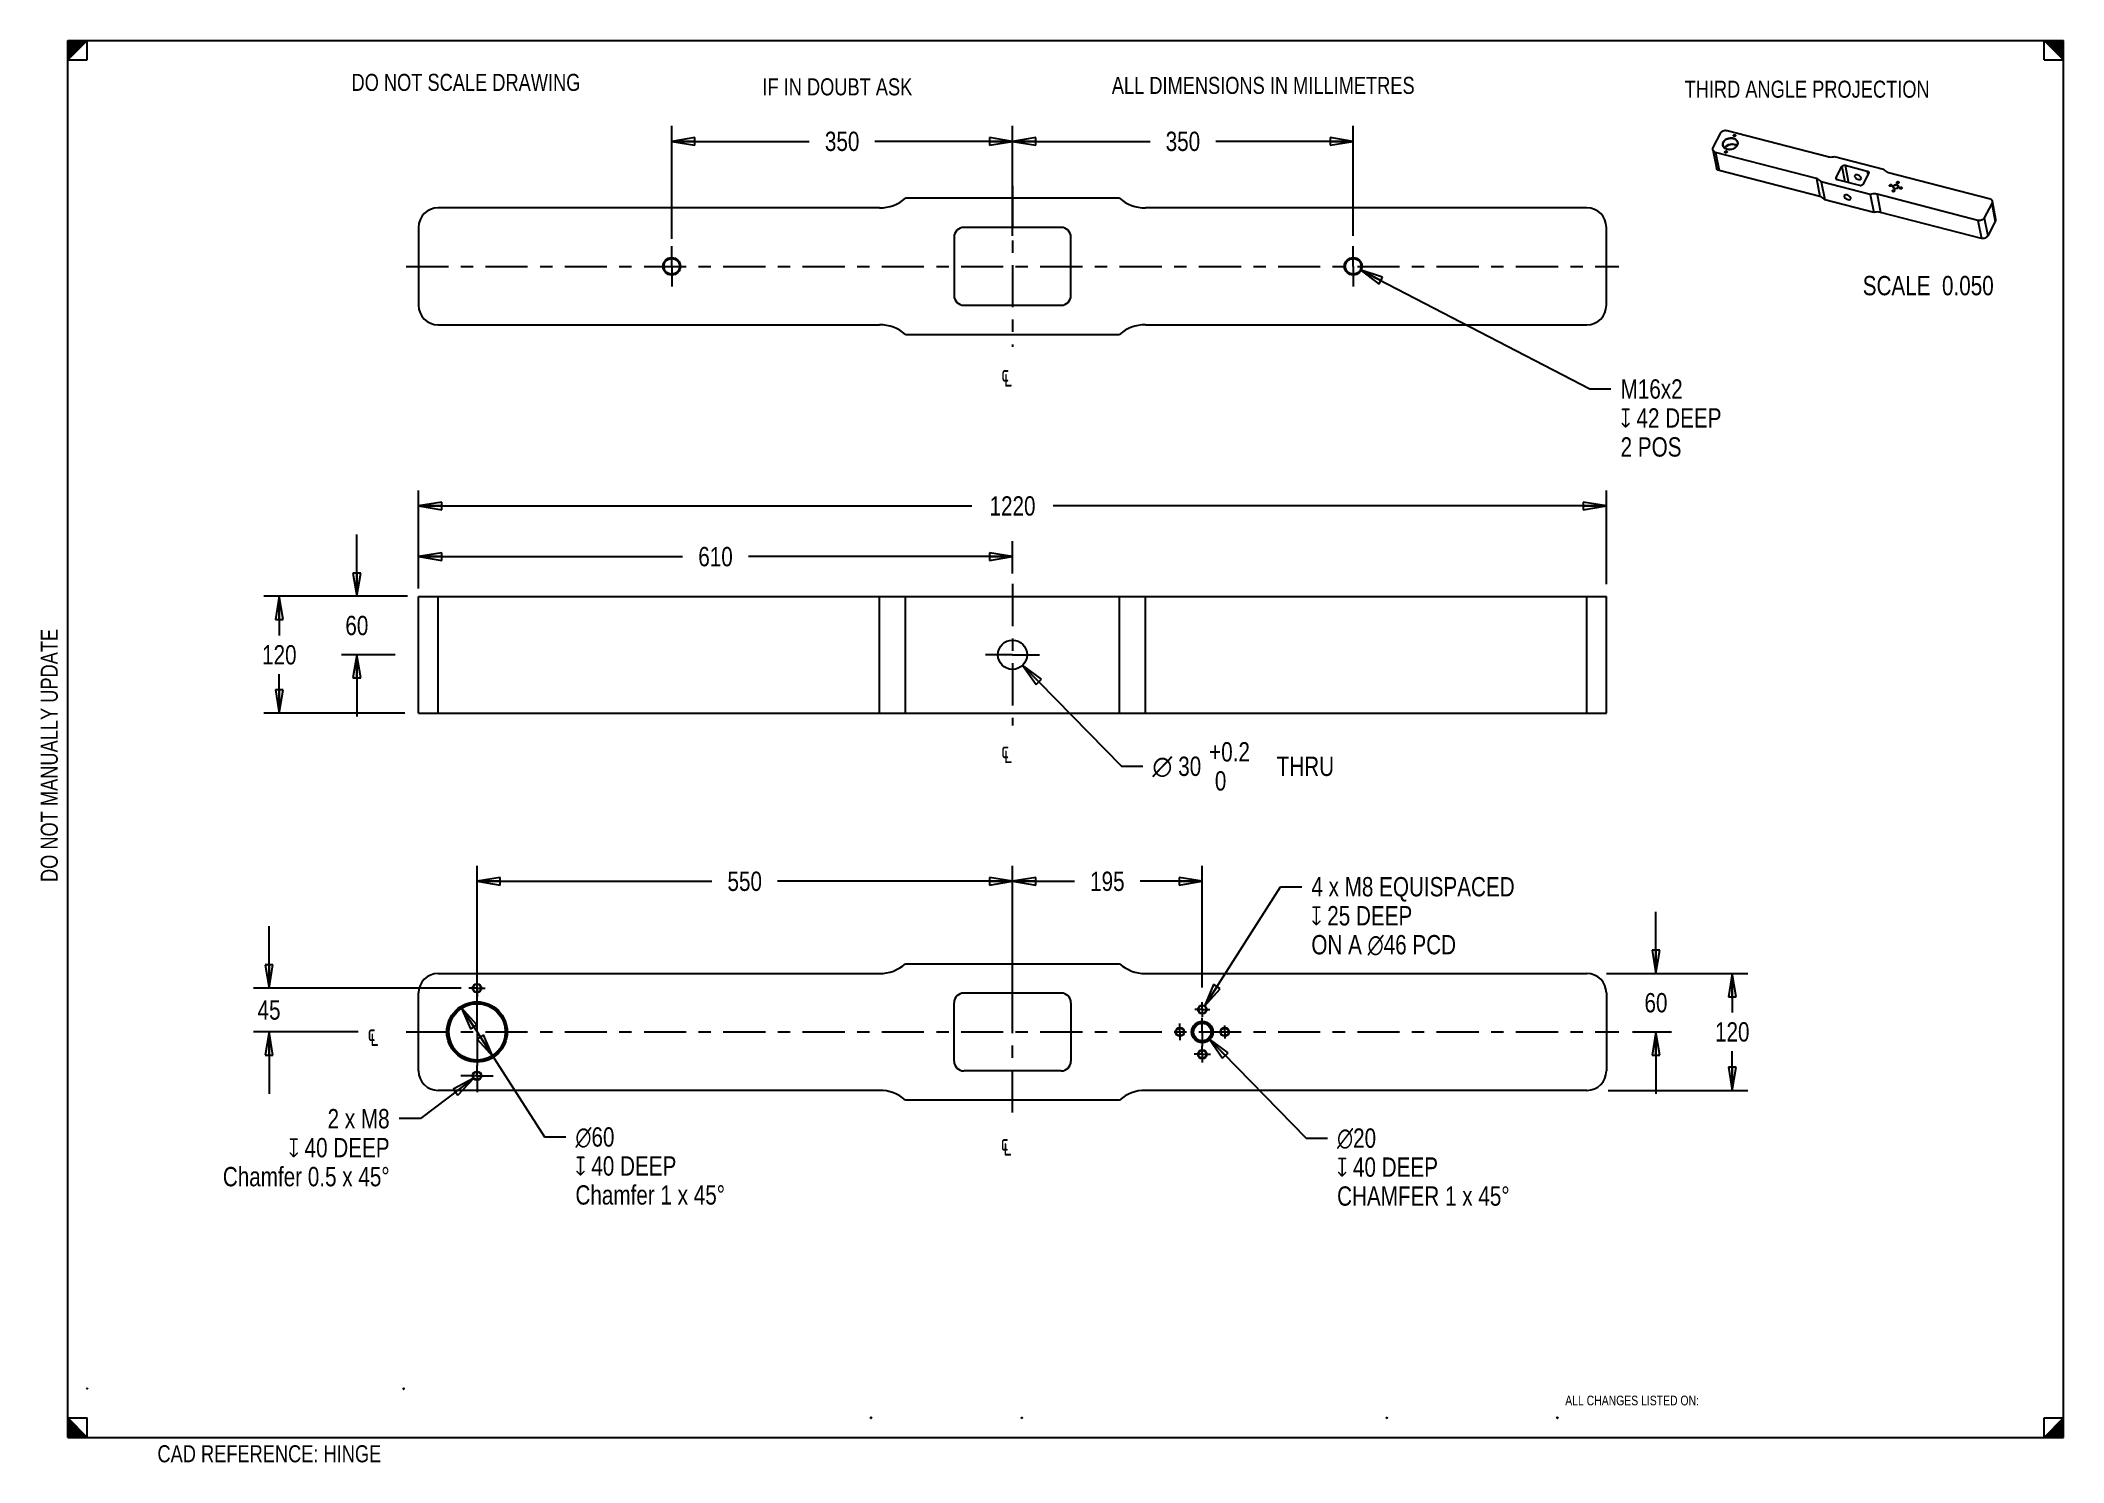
# Model space of a CAD drawing. Header units: inches. Extents: x 0.1 to 16.4, y 0.1 to 11.6.
import ezdxf

# ---------------------------------------------------------------- set-up
doc = ezdxf.new("R2010")
doc.units = ezdxf.units.IN
doc.header["$LTSCALE"] = 0.909449
doc.header["$MEASUREMENT"] = 0
doc.linetypes.add('CENTER', pattern=[0.6, 0.375, -0.075, 0.075, -0.075])
doc.layers.get('0').update_dxf_attribs({"linetype": 'CONTINUOUS'})
doc.layers.add('02___PRT_ALL_AXES', color=7, linetype='CONTINUOUS')
doc.styles.get("Standard").update_dxf_attribs({"font": 'txt', "width": 0.8})
doc.styles.add('TEXTSTYLE_1', font='gdt', dxfattribs={"width": 0.8})
doc.dimstyles.new('DIMSTYLE_1', dxfattribs={"dimtxt": 0.15625, "dimasz": 0.1875, "dimexe": 0.125, "dimexo": 0.0625, "dimgap": 0.078125, "dimtad": 0, "dimtih": 1, "dimtoh": 1, "dimlfac": 5, "dimzin": 4, "dimdsep": 46, "dimtxsty": 'STANDARD', "dimblk": 'CLOSED', "dimblk1": 'CLOSED', "dimblk2": 'CLOSED', "dimcen": 0.09, "dimadec": 0, "dimazin": 0, "dimtp": 0.01, "dimtm": 0.01, "dimtfac": 1, "dimtofl": 0, "dimtmove": 0, "dimatfit": 3, "dimldrblk": 'CLOSED', "dimfxl": 1, "dimtolj": 1, "dimtzin": 4, "dimarcsym": 0})
doc.dimstyles.new('DIMSTYLE_2', dxfattribs={"dimtxt": 0.15625, "dimasz": 0.1875, "dimexe": 0.125, "dimexo": 0.0625, "dimgap": 0.09, "dimtad": 0, "dimtih": 1, "dimtoh": 1, "dimlfac": 5, "dimzin": 4, "dimdsep": 46, "dimtxsty": 'STANDARD', "dimblk": 'CLOSED', "dimblk1": 'CLOSED', "dimblk2": 'CLOSED', "dimcen": 0.09, "dimadec": 0, "dimazin": 0, "dimtol": 1, "dimtp": 0.2, "dimtfac": 1, "dimtofl": 0, "dimtmove": 0, "dimatfit": 2, "dimldrblk": 'CLOSED', "dimfxl": 1, "dimtolj": 1, "dimtzin": 4, "dimarcsym": 0})
doc.dimstyles.new('DIMSTYLE_3', dxfattribs={"dimtxt": 0.15625, "dimasz": 0.1875, "dimexe": 0.125, "dimexo": 0.0625, "dimgap": 0.09, "dimtad": 0, "dimtih": 1, "dimtoh": 1, "dimlfac": 5, "dimzin": 4, "dimdsep": 46, "dimtxsty": 'STANDARD', "dimblk": 'CLOSED', "dimblk1": 'CLOSED', "dimblk2": 'CLOSED', "dimcen": 0.09, "dimadec": 0, "dimazin": 0, "dimtp": 0.01, "dimtm": 0.01, "dimtfac": 1, "dimtmove": 0, "dimatfit": 2, "dimldrblk": 'CLOSED', "dimfxl": 1, "dimtolj": 1, "dimtzin": 4, "dimarcsym": 0})
doc.dimstyles.new('DIMSTYLE_4', dxfattribs={"dimtxt": 0.15625, "dimasz": 0.1875, "dimexe": 0.125, "dimexo": 0.0625, "dimgap": 0.09, "dimtad": 0, "dimtih": 1, "dimtoh": 1, "dimlfac": 5, "dimzin": 4, "dimdsep": 46, "dimtxsty": 'STANDARD', "dimblk": 'CLOSED', "dimblk1": 'CLOSED', "dimblk2": 'CLOSED', "dimcen": 0.09, "dimadec": 0, "dimazin": 0, "dimtp": 0.01, "dimtm": 0.01, "dimtfac": 1, "dimtofl": 0, "dimtmove": 0, "dimatfit": 2, "dimldrblk": 'CLOSED', "dimfxl": 1, "dimtolj": 1, "dimtzin": 4, "dimarcsym": 0})

msp = doc.modelspace()

# ---------------------------------------------------------------- texts
at = {"color": 2, "linetype": 'CONTINUOUS', "line_spacing_factor": 0.9}
for s, insert, char_height, width, attachment_point in [('DO NOT SCALE DRAWING', (3.4964, 11.3047), 0.137795, 2.204724, 2), ('IF IN DOUBT ASK', (6.5004, 11.2686), 0.137795, 1.653543, 2), ('ALL DIMENSIONS IN MILLIMETRES', (9.9447, 11.2803), 0.137795, 3.19685, 2), ('THIRD ANGLE PROJECTION', (14.3434, 11.2496), 0.137795, 2.425197, 2), ('SCALE  0.050', (15.8526, 9.6701), 0.15625, 1.5, 3), ('ALL CHANGES LISTED ON:', (12.3873, 0.6137), 0.07874, 1.385827, 1), ('CAD REFERENCE: HINGE', (1.9065, 0.2123), 0.137795, 2.204724, 2)]:
    msp.add_mtext(s, dxfattribs=dict(at, insert=insert, char_height=char_height, width=width, attachment_point=attachment_point))
at = {"color": 2, "linetype": 'CONTINUOUS', "char_height": 0.15625, "width": 0.247396, "attachment_point": 1, "line_spacing_factor": 0.9, "style": 'TEXTSTYLE_1'}
for insert in [(7.8254, 8.9472), (7.825, 5.9017), (2.7006, 3.6134), (7.821, 2.7265)]:
    msp.add_mtext('{\\Fgdt;q}', dxfattribs=dict(at, insert=insert))
at = {"color": 2, "linetype": 'CONTINUOUS', "insert": (0.0573, 5.7918), "char_height": 0.137795, "width": 2.425197, "attachment_point": 2, "rotation": 90, "line_spacing_factor": 0.9}
msp.add_mtext('DO NOT MANUALLY UPDATE', dxfattribs=at)

# ---------------------------------------------------------------- blocks, each defined once
blk = doc.blocks.new('_CLOSED')
at = {"color": 0, "linetype": 'BYBLOCK'}
for p, q in [((0, 0), (-1, 0.167)), ((-1, 0.167), (-1, -0.167)), ((-1, -0.167), (0, 0)), ((-1, 0), (0, 0))]:
    blk.add_line(p, q, dxfattribs=at)
blk = doc.blocks.new('*D0')
at = {"color": 2, "linetype": 'CONTINUOUS'}
for p, q in [((3.025, 7.079), (1.862, 7.079)), ((1.987, 7.079), (1.987, 6.763)), ((1.987, 6.134), (1.987, 6.45)), ((3.002, 6.134), (1.862, 6.134))]:
    blk.add_line(p, q, dxfattribs=at)
at = {"color": 2, "linetype": 'CONTINUOUS', "xscale": 0.1875, "yscale": 0.1875, "zscale": 0.1875}
for p, rotation in [((1.987, 7.079), 90), ((1.987, 6.134), 270)]:
    blk.add_blockref('_CLOSED', p, dxfattribs=dict(at, rotation=rotation))
at = {"color": 2, "linetype": 'CONTINUOUS', "insert": (1.987, 6.684), "char_height": 0.1562, "width": 0.375, "attachment_point": 2, "line_spacing_factor": 0.9}
blk.add_mtext('120', dxfattribs=at)
blk = doc.blocks.new('*D1')
at = {"color": 2, "linetype": 'CONTINUOUS'}
for p, q in [((12.72, 4.028), (13.863, 4.028)), ((13.738, 4.028), (13.738, 3.712)), ((13.738, 3.083), (13.738, 3.399)), ((12.734, 3.083), (13.863, 3.083))]:
    blk.add_line(p, q, dxfattribs=at)
at = {"color": 2, "linetype": 'CONTINUOUS', "xscale": 0.1875, "yscale": 0.1875, "zscale": 0.1875}
for p, rotation in [((13.738, 4.028), 90), ((13.738, 3.083), 270)]:
    blk.add_blockref('_CLOSED', p, dxfattribs=dict(at, rotation=rotation))
at = {"color": 2, "linetype": 'CONTINUOUS', "insert": (13.738, 3.634), "char_height": 0.1562, "width": 0.375, "attachment_point": 2, "line_spacing_factor": 0.9}
blk.add_mtext('120', dxfattribs=at)
blk = doc.blocks.new('*D2')
at = {"color": 2, "linetype": 'CONTINUOUS'}
for p, q in [((3.114, 7.477), (3.114, 7.935)), ((12.72, 7.178), (12.72, 7.935)), ((3.114, 7.81), (7.589, 7.81)), ((12.72, 7.81), (8.245, 7.81))]:
    blk.add_line(p, q, dxfattribs=at)
at = {"color": 2, "linetype": 'CONTINUOUS', "xscale": 0.1875, "yscale": 0.1875, "zscale": 0.1875, "rotation": 180}
blk.add_blockref('_CLOSED', (3.114, 7.81), dxfattribs=at)
at = {"color": 2, "linetype": 'CONTINUOUS', "xscale": 0.1875, "yscale": 0.1875, "zscale": 0.1875}
blk.add_blockref('_CLOSED', (12.72, 7.81), dxfattribs=at)
at = {"color": 2, "linetype": 'CONTINUOUS', "insert": (7.917, 7.888), "char_height": 0.1562, "width": 0.5, "attachment_point": 2, "line_spacing_factor": 0.9}
blk.add_mtext('1220', dxfattribs=at)
blk = doc.blocks.new('*D3')
at = {"color": 2, "linetype": 'CONTINUOUS'}
for p, q in [((13.121, 4.028), (13.121, 4.528)), ((12.996, 4.028), (13.303, 4.028)), ((12.931, 3.555), (13.246, 3.555)), ((13.121, 3.555), (13.121, 3.055))]:
    blk.add_line(p, q, dxfattribs=at)
at = {"color": 2, "linetype": 'CONTINUOUS', "xscale": 0.1875, "yscale": 0.1875, "zscale": 0.1875}
for p, rotation in [((13.121, 4.028), 270), ((13.121, 3.555), 90)]:
    blk.add_blockref('_CLOSED', p, dxfattribs=dict(at, rotation=rotation))
at = {"color": 2, "linetype": 'CONTINUOUS', "insert": (13.121, 3.87), "char_height": 0.1562, "width": 0.25, "attachment_point": 2, "line_spacing_factor": 0.9}
blk.add_mtext('60', dxfattribs=at)
blk = doc.blocks.new('*D4')
at = {"color": 2, "linetype": 'CONTINUOUS'}
for p, q in [((3.114, 7.143), (3.114, 7.525)), ((3.114, 7.4), (5.249, 7.4)), ((7.917, 7.4), (5.781, 7.4)), ((7.917, 7.263), (7.917, 7.525))]:
    blk.add_line(p, q, dxfattribs=at)
at = {"color": 2, "linetype": 'CONTINUOUS', "xscale": 0.1875, "yscale": 0.1875, "zscale": 0.1875, "rotation": 180}
blk.add_blockref('_CLOSED', (3.114, 7.4), dxfattribs=at)
at = {"color": 2, "linetype": 'CONTINUOUS', "xscale": 0.1875, "yscale": 0.1875, "zscale": 0.1875}
blk.add_blockref('_CLOSED', (7.917, 7.4), dxfattribs=at)
at = {"color": 2, "linetype": 'CONTINUOUS', "insert": (5.515, 7.478), "char_height": 0.1562, "width": 0.375, "attachment_point": 2, "line_spacing_factor": 0.9}
blk.add_mtext('610', dxfattribs=at)
blk = doc.blocks.new('*D5')
at = {"color": 2, "linetype": 'CONTINUOUS'}
for p, q in [((7.999, 6.522), (8.798, 5.704)), ((8.798, 5.704), (8.97, 5.704))]:
    blk.add_line(p, q, dxfattribs=at)
at = {"color": 2, "linetype": 'CONTINUOUS', "xscale": 0.1875, "yscale": 0.1875, "zscale": 0.1875, "rotation": 134.3257008964}
blk.add_blockref('_CLOSED', (7.999, 6.522), dxfattribs=at)
at = {"color": 2, "linetype": 'CONTINUOUS', "width": 0.8}
for s, p in [('+0.2', (9.507, 5.743)), ('30', (9.257, 5.626)), (' THRU', (10.007, 5.626)), (' 0', (9.507, 5.508))]:
    blk.add_text(s, height=0.1562, dxfattribs=at).set_placement(p)
at = {"color": 2, "linetype": 'CONTINUOUS', "style": 'TEXTSTYLE_1'}
blk.add_text('n', height=0.156, dxfattribs=at).set_placement((9.048, 5.626))
blk = doc.blocks.new('*D6')
at = {"color": 2, "linetype": 'CONTINUOUS'}
for p, q in [((2.614, 7.079), (2.614, 7.579)), ((2.86, 7.079), (2.489, 7.079)), ((2.924, 6.606), (2.489, 6.606)), ((2.614, 6.606), (2.614, 6.106))]:
    blk.add_line(p, q, dxfattribs=at)
at = {"color": 2, "linetype": 'CONTINUOUS', "xscale": 0.1875, "yscale": 0.1875, "zscale": 0.1875}
for p, rotation in [((2.614, 7.079), 270), ((2.614, 6.606), 90)]:
    blk.add_blockref('_CLOSED', p, dxfattribs=dict(at, rotation=rotation))
at = {"color": 2, "linetype": 'CONTINUOUS', "insert": (2.614, 6.921), "char_height": 0.1562, "width": 0.25, "attachment_point": 2, "line_spacing_factor": 0.9}
blk.add_mtext('60', dxfattribs=at)
blk = doc.blocks.new('*D7')
at = {"color": 2, "linetype": 'CONTINUOUS'}
for p, q in [((3.586, 3.618), (3.586, 4.899)), ((3.586, 4.774), (5.486, 4.774)), ((7.917, 4.774), (6.017, 4.774)), ((7.917, 3.618), (7.917, 4.899))]:
    blk.add_line(p, q, dxfattribs=at)
at = {"color": 2, "linetype": 'CONTINUOUS', "xscale": 0.1875, "yscale": 0.1875, "zscale": 0.1875, "rotation": 180}
blk.add_blockref('_CLOSED', (3.586, 4.774), dxfattribs=at)
at = {"color": 2, "linetype": 'CONTINUOUS', "xscale": 0.1875, "yscale": 0.1875, "zscale": 0.1875}
blk.add_blockref('_CLOSED', (7.917, 4.774), dxfattribs=at)
at = {"color": 2, "linetype": 'CONTINUOUS', "insert": (5.751, 4.852), "char_height": 0.1562, "width": 0.375, "attachment_point": 2, "line_spacing_factor": 0.9}
blk.add_mtext('550', dxfattribs=at)
blk = doc.blocks.new('*D8')
at = {"color": 2, "linetype": 'CONTINUOUS'}
for p, q in [((3.458, 3.754), (3.586, 3.555)), ((3.714, 3.357), (3.586, 3.555)), ((3.586, 3.555), (4.132, 2.706)), ((4.132, 2.706), (4.304, 2.706))]:
    blk.add_line(p, q, dxfattribs=at)
at = {"color": 2, "linetype": 'CONTINUOUS', "xscale": 0.1875, "yscale": 0.1875, "zscale": 0.1875}
for p, rotation in [((3.458, 3.754), 122.7430976659), ((3.714, 3.357), 302.7430976659)]:
    blk.add_blockref('_CLOSED', p, dxfattribs=dict(at, rotation=rotation))
at = {"color": 2, "linetype": 'CONTINUOUS', "insert": (4.382, 2.784), "char_height": 0.15625, "width": 1.85417, "attachment_point": 1, "line_spacing_factor": 0.9, "style": 'TEXTSTYLE_1'}
blk.add_mtext('{\\Fgdt;n}\\Ftxt;60\\P\\Fgdt;{\\Fgdt;x}\\Ftxt; 40 DEEP\\PChamfer 1 x 45\\Fgdt;{\\Fgdt;~}', dxfattribs=at)
blk = doc.blocks.new('*D9')
at = {"color": 2, "linetype": 'CONTINUOUS'}
for p, q in [((1.904, 3.91), (1.904, 4.41)), ((3.459, 3.91), (1.779, 3.91)), ((2.624, 3.555), (1.779, 3.555)), ((1.904, 3.555), (1.904, 3.055))]:
    blk.add_line(p, q, dxfattribs=at)
at = {"color": 2, "linetype": 'CONTINUOUS', "xscale": 0.1875, "yscale": 0.1875, "zscale": 0.1875}
for p, rotation in [((1.904, 3.91), 270), ((1.904, 3.555), 90)]:
    blk.add_blockref('_CLOSED', p, dxfattribs=dict(at, rotation=rotation))
at = {"color": 2, "linetype": 'CONTINUOUS', "insert": (1.904, 3.811), "char_height": 0.1562, "width": 0.25, "attachment_point": 2, "line_spacing_factor": 0.9}
blk.add_mtext('45', dxfattribs=at)
blk = doc.blocks.new('*D10')
at = {"color": 2, "linetype": 'CONTINUOUS'}
for p, q in [((9.507, 3.499), (10.292, 2.697)), ((10.292, 2.697), (10.464, 2.697))]:
    blk.add_line(p, q, dxfattribs=at)
at = {"color": 2, "linetype": 'CONTINUOUS', "xscale": 0.1875, "yscale": 0.1875, "zscale": 0.1875, "rotation": 134.3807014374}
blk.add_blockref('_CLOSED', (9.507, 3.499), dxfattribs=at)
at = {"color": 2, "linetype": 'CONTINUOUS', "insert": (10.542, 2.775), "char_height": 0.15625, "width": 1.85417, "attachment_point": 1, "line_spacing_factor": 0.9, "style": 'TEXTSTYLE_1'}
blk.add_mtext('{\\Fgdt;n}\\Ftxt;20\\P\\Fgdt;{\\Fgdt;x}\\Ftxt; 40 DEEP\\PCHAMFER 1 x 45\\Fgdt;{\\Fgdt;~}', dxfattribs=at)
blk = doc.blocks.new('*D11')
at = {"color": 2, "linetype": 'CONTINUOUS'}
for p, q in [((7.917, 3.618), (7.917, 4.899)), ((7.917, 4.774), (8.419, 4.774)), ((9.452, 4.774), (8.95, 4.774)), ((9.452, 3.915), (9.452, 4.899))]:
    blk.add_line(p, q, dxfattribs=at)
at = {"color": 2, "linetype": 'CONTINUOUS', "xscale": 0.1875, "yscale": 0.1875, "zscale": 0.1875, "rotation": 180}
blk.add_blockref('_CLOSED', (7.917, 4.774), dxfattribs=at)
at = {"color": 2, "linetype": 'CONTINUOUS', "xscale": 0.1875, "yscale": 0.1875, "zscale": 0.1875}
blk.add_blockref('_CLOSED', (9.452, 4.774), dxfattribs=at)
at = {"color": 2, "linetype": 'CONTINUOUS', "insert": (8.684, 4.852), "char_height": 0.1562, "width": 0.375, "attachment_point": 2, "line_spacing_factor": 0.9}
blk.add_mtext('195', dxfattribs=at)
blk = doc.blocks.new('*D12')
at = {"color": 2, "linetype": 'CONTINUOUS'}
for p, q in [((9.469, 3.763), (10.084, 4.73)), ((10.084, 4.73), (10.256, 4.73))]:
    blk.add_line(p, q, dxfattribs=at)
at = {"color": 2, "linetype": 'CONTINUOUS', "xscale": 0.1875, "yscale": 0.1875, "zscale": 0.1875, "rotation": 237.5173865364}
blk.add_blockref('_CLOSED', (9.469, 3.763), dxfattribs=at)
at = {"color": 2, "linetype": 'CONTINUOUS', "insert": (10.334, 4.808), "char_height": 0.15625, "width": 2.125, "attachment_point": 1, "line_spacing_factor": 0.9}
blk.add_mtext('4 x M8 EQUISPACED\\P\\Fgdt;{\\Fgdt;x}\\Ftxt; 25 DEEP\\PON A \\Fgdt;{\\Fgdt;n}\\Ftxt;46 PCD', dxfattribs=at)
blk = doc.blocks.new('*D13')
at = {"color": 2, "linetype": 'CONTINUOUS'}
for p, q in [((10.729, 9.719), (12.585, 8.756)), ((12.585, 8.756), (12.757, 8.756))]:
    blk.add_line(p, q, dxfattribs=at)
at = {"color": 2, "linetype": 'CONTINUOUS', "xscale": 0.1875, "yscale": 0.1875, "zscale": 0.1875, "rotation": 152.580133583}
blk.add_blockref('_CLOSED', (10.729, 9.719), dxfattribs=at)
at = {"color": 2, "linetype": 'CONTINUOUS', "insert": (12.835, 8.834), "char_height": 0.15625, "width": 1.22135, "attachment_point": 1, "line_spacing_factor": 0.9}
blk.add_mtext('M16x2\\P\\Fgdt;{\\Fgdt;x}\\Ftxt; 42 DEEP\\P2 POS', dxfattribs=at)
blk = doc.blocks.new('*D14')
at = {"color": 2, "linetype": 'CONTINUOUS'}
for p, q in [((7.917, 9.994), (7.917, 10.883)), ((10.673, 9.994), (10.673, 10.883)), ((7.917, 10.758), (9.029, 10.758)), ((10.673, 10.758), (9.56, 10.758))]:
    blk.add_line(p, q, dxfattribs=at)
at = {"color": 2, "linetype": 'CONTINUOUS', "xscale": 0.1875, "yscale": 0.1875, "zscale": 0.1875, "rotation": 180}
blk.add_blockref('_CLOSED', (7.917, 10.758), dxfattribs=at)
at = {"color": 2, "linetype": 'CONTINUOUS', "xscale": 0.1875, "yscale": 0.1875, "zscale": 0.1875}
blk.add_blockref('_CLOSED', (10.673, 10.758), dxfattribs=at)
at = {"color": 2, "linetype": 'CONTINUOUS', "insert": (9.295, 10.837), "char_height": 0.1562, "width": 0.375, "attachment_point": 2, "line_spacing_factor": 0.9}
blk.add_mtext('350', dxfattribs=at)
blk = doc.blocks.new('*D15')
at = {"color": 2, "linetype": 'CONTINUOUS'}
for p, q in [((5.161, 9.971), (5.161, 10.883)), ((7.917, 9.994), (7.917, 10.883)), ((5.161, 10.758), (6.273, 10.758)), ((7.917, 10.758), (6.804, 10.758))]:
    blk.add_line(p, q, dxfattribs=at)
at = {"color": 2, "linetype": 'CONTINUOUS', "xscale": 0.1875, "yscale": 0.1875, "zscale": 0.1875, "rotation": 180}
blk.add_blockref('_CLOSED', (5.161, 10.758), dxfattribs=at)
at = {"color": 2, "linetype": 'CONTINUOUS', "xscale": 0.1875, "yscale": 0.1875, "zscale": 0.1875}
blk.add_blockref('_CLOSED', (7.917, 10.758), dxfattribs=at)
at = {"color": 2, "linetype": 'CONTINUOUS', "insert": (6.539, 10.837), "char_height": 0.1562, "width": 0.375, "attachment_point": 2, "line_spacing_factor": 0.9}
blk.add_mtext('350', dxfattribs=at)
blk = doc.blocks.new('*D16')
at = {"color": 2, "linetype": 'CONTINUOUS'}
for p, q in [((3.561, 3.182), (3.129, 2.854)), ((3.129, 2.854), (2.957, 2.854))]:
    blk.add_line(p, q, dxfattribs=at)
at = {"color": 2, "linetype": 'CONTINUOUS', "xscale": 0.1875, "yscale": 0.1875, "zscale": 0.1875, "rotation": 37.1835352876}
blk.add_blockref('_CLOSED', (3.561, 3.182), dxfattribs=at)
at = {"color": 2, "linetype": 'CONTINUOUS', "insert": (2.879, 2.932), "char_height": 0.15625, "width": 2.22917, "attachment_point": 3, "line_spacing_factor": 0.9}
blk.add_mtext('2 x M8\\P\\Fgdt;{\\Fgdt;x}\\Ftxt; 40 DEEP\\PChamfer 0.5 x 45\\Fgdt;{\\Fgdt;~}\\Ftxt; ', dxfattribs=at)

# ---------------------------------------------------------------- dimensions: what is measured, and where the dimension line sits
at = {"color": 2, "linetype": 'CONTINUOUS'}
for base, p1, p2, angle, picture, middle in [((5.1608, 10.7584), (7.9167, 9.9316), (5.1608, 9.9086), 180, '*D15', (6.5387, 10.7584)), ((2.6135, 6.6063), (2.923, 7.0787), (2.9864, 6.6063), 270, '*D6', (2.6135, 6.8425)), ((3.1135, 7.3998), (7.9167, 7.2009), (3.1135, 7.0804), 180, '*D4', (5.5151, 7.3998)), ((1.9873, 7.0787), (3.0641, 6.1339), (3.0874, 7.0787), 90, '*D0', (2.003, 6.6063)), ((3.586, 4.7738), (7.9167, 3.5554), (3.586, 3.5554), 180, '*D7', (5.7513, 4.7738)), ((13.1206, 4.0279), (12.8683, 3.5554), (13.3654, 4.0279), 90, '*D3', (13.1206, 3.7916)), ((1.9036, 3.9098), (2.6865, 3.5554), (3.5217, 3.9098), 90, '*D9', (1.9075, 3.7326)), ((13.7378, 3.083), (12.6576, 4.0279), (12.6711, 3.083), 270, '*D1', (13.7534, 3.5554))]:
    dim = msp.add_linear_dim(base=base, p1=p1, p2=p2, angle=angle, dimstyle='DIMSTYLE_1', dxfattribs=at)
    dim.commit()
    dim.dimension.update_dxf_attribs({"geometry": picture, "text_midpoint": middle, "dimtype": 160})
for base, p1, p2, picture, middle in [((10.6726, 10.7584), (7.9167, 9.9316), (10.6726, 9.9316), '*D14', (9.2946, 10.7584)), ((12.7198, 7.8098), (3.1135, 7.4148), (12.7198, 7.1151), '*D2', (7.9323, 7.8098)), ((9.4521, 4.7738), (7.9167, 3.5554), (9.4521, 3.8528), '*D11', (8.7039, 4.7738))]:
    dim = msp.add_linear_dim(base=base, p1=p1, p2=p2, dimstyle='DIMSTYLE_1', dxfattribs=at)
    dim.commit()
    dim.dimension.update_dxf_attribs({"geometry": picture, "text_midpoint": middle, "dimtype": 160})
for p1, p2, text, dimstyle, picture, middle in [((10.7285, 9.7188), (10.6167, 9.7769), 'M<>x2\\P{\\Fgdt;x} 42 DEEP\\P2 POS', 'DIMSTYLE_4', '*D13', (13.4459, 8.5212)), ((7.9992, 6.5218), (7.8342, 6.6908), '%%c<> THRU', 'DIMSTYLE_2', '*D5', (9.8399, 5.7038)), ((9.469, 3.7631), (9.4352, 3.71), '4 x M<> EQUISPACED\\P{\\Fgdt;x} 25 DEEP\\PON A n46 PCD', 'DIMSTYLE_4', '*D12', (11.3969, 4.4953)), ((3.7137, 3.3567), (3.4582, 3.7541), '%%c<>\\P{\\Fgdt;x} 40 DEEP\\PChamfer 1 x 45%%d', 'DIMSTYLE_3', '*D8', (5.3092, 2.4717)), ((9.5072, 3.4991), (9.397, 3.6117), '%%c<>\\P{\\Fgdt;x} 40 DEEP\\PCHAMFER 1 x 45%%d', 'DIMSTYLE_4', '*D10', (11.4691, 2.4628)), ((3.5609, 3.1821), (3.6111, 3.2201), '2 x M<>\\P{\\Fgdt;x} 40 DEEP\\PChamfer 0.5 x 45%%d ', 'DIMSTYLE_4', '*D16', (1.764, 2.6197))]:
    dim = msp.add_diameter_dim_2p(p1=p1, p2=p2, text=text, dimstyle=dimstyle, override={"dimpost": '<>'}, dxfattribs=at)
    dim.commit()
    dim.dimension.update_dxf_attribs({"geometry": picture, "text_midpoint": middle, "dimtype": 163})

# ---------------------------------------------------------------- hatches: boundary and pattern name
at = {"linetype": 'CONTINUOUS'}
h = msp.add_hatch(color=2, dxfattribs=at)
edge = h.paths.add_edge_path()
edge.add_line((0.2756, 11.5748), (0.4331, 11.5748))
edge.add_line((0.2756, 11.4173), (0.2756, 11.5748))
edge.add_line((0.2756, 11.4173), (0.4331, 11.5748))
h = msp.add_hatch(color=2, dxfattribs=at)
edge = h.paths.add_edge_path()
edge.add_line((16.4173, 11.4173), (16.4173, 11.5748))
edge.add_line((16.2598, 11.5748), (16.4173, 11.4173))
edge.add_line((16.2598, 11.5748), (16.4173, 11.5748))
h = msp.add_hatch(color=2, dxfattribs=at)
edge = h.paths.add_edge_path()
edge.add_line((0.2756, 0.2756), (0.2756, 0.4331))
edge.add_line((0.2756, 0.2756), (0.4331, 0.2756))
edge.add_line((0.4331, 0.2756), (0.2756, 0.4331))
msp.add_hatch(color=2, dxfattribs=at).paths.add_polyline_path([(16.4173, 0.2756), (16.4173, 0.4331), (16.2598, 0.2756)])

# ---------------------------------------------------------------- linework, layer by layer
at = {"color": 7, "linetype": 'CONTINUOUS'}
for p, q in [((0.2756, 11.4173), (0.4331, 11.5748)), ((0.2756, 11.4173), (0.2756, 11.5748)), ((0.2756, 11.5748), (0.4331, 11.5748)), ((0.4331, 11.4173), (0.4331, 11.5748)), ((0.4331, 11.5748), (16.2598, 11.5748)), ((16.2598, 11.5748), (16.4173, 11.5748)), ((16.2598, 11.5748), (16.4173, 11.4173)), ((16.2598, 11.4173), (16.2598, 11.5748)), ((16.4173, 11.4173), (16.4173, 11.5748)), ((0.2756, 0.4331), (0.2756, 11.4173)), ((0.2756, 11.4173), (0.4331, 11.4173)), ((16.2598, 11.4173), (16.4173, 11.4173)), ((16.4173, 0.4331), (16.4173, 11.4173)), ((13.583, 10.7083), (13.6444, 10.8264)), ((13.6956, 10.8465), (14.5105, 10.635)), ((13.5803, 10.6914), (13.6093, 10.5453)), ((13.6036, 10.6695), (13.6325, 10.5235)), ((14.4185, 10.458), (13.6036, 10.6695)), ((14.5657, 10.6374), (14.961, 10.5348)), ((14.4474, 10.3119), (13.6325, 10.5235)), ((14.5788, 10.4666), (14.6249, 10.5551)), ((14.6249, 10.5551), (14.6494, 10.4315)), ((14.6505, 10.5652), (14.6785, 10.424)), ((14.6505, 10.5652), (14.8302, 10.5185)), ((14.8405, 10.4991), (14.7945, 10.4106)), ((14.8302, 10.5185), (14.8358, 10.4901)), ((15.0009, 10.5077), (15.8158, 10.2962)), ((14.4185, 10.458), (14.4474, 10.3119)), ((14.4583, 10.4309), (14.4873, 10.2848)), ((14.8536, 10.3283), (14.4583, 10.4309)), ((14.5788, 10.4666), (14.5819, 10.4511)), ((14.7688, 10.4005), (14.5891, 10.4472)), ((14.8536, 10.3283), (14.8826, 10.1822)), ((15.7237, 10.1192), (14.9088, 10.3307)), ((14.9088, 10.3307), (14.9378, 10.1846)), ((6.8422, 10.2203), (3.271, 10.2203)), ((8.7828, 10.299), (7.0505, 10.299)), ((12.5624, 10.2203), (8.9912, 10.2203)), ((14.8826, 10.1822), (14.4873, 10.2848)), ((15.7527, 9.9731), (14.9378, 10.1846)), ((15.8364, 10.2573), (15.775, 10.1393)), ((15.8364, 10.2573), (15.8653, 10.1113)), ((15.839, 10.2743), (15.868, 10.1283)), ((3.1135, 10.0628), (3.1135, 9.4329)), ((7.4442, 9.9841), (7.4442, 9.5116)), ((8.3104, 10.0628), (7.523, 10.0628)), ((8.3891, 9.5116), (8.3891, 9.9841)), ((12.7198, 9.4329), (12.7198, 10.0628)), ((15.7237, 10.1192), (15.7527, 9.9731)), ((15.775, 10.1393), (15.8039, 9.9933)), ((15.8653, 10.1113), (15.8039, 9.9933)), ((7.523, 9.4329), (8.3104, 9.4329)), ((3.271, 9.2754), (6.8422, 9.2754)), ((7.0505, 9.1967), (8.7828, 9.1967)), ((8.9912, 9.2754), (12.5624, 9.2754)), ((3.1135, 6.1339), (3.1135, 7.0787)), ((3.1135, 7.0787), (12.7198, 7.0787)), ((3.271, 6.1339), (3.271, 7.0787)), ((6.8422, 6.1339), (6.8422, 7.0787)), ((7.0505, 6.1339), (7.0505, 7.0787)), ((8.7828, 6.1339), (8.7828, 7.0787)), ((8.9912, 6.1339), (8.9912, 7.0787)), ((12.5624, 6.1339), (12.5624, 7.0787)), ((12.7198, 6.1339), (12.7198, 7.0787)), ((3.1135, 6.1339), (12.7198, 6.1339)), ((7.0505, 4.1066), (8.7828, 4.1066)), ((3.271, 4.0279), (6.8422, 4.0279)), ((8.9912, 4.0279), (12.5624, 4.0279)), ((3.1135, 3.2405), (3.1135, 3.8704)), ((7.4442, 3.3192), (7.4442, 3.7916)), ((7.523, 3.8704), (8.3104, 3.8704)), ((8.3891, 3.7916), (8.3891, 3.3192)), ((12.7198, 3.8704), (12.7198, 3.2405)), ((8.3104, 3.2405), (7.523, 3.2405)), ((6.8422, 3.083), (3.271, 3.083)), ((8.7828, 3.0042), (7.0505, 3.0042)), ((12.5624, 3.083), (8.9912, 3.083)), ((0.4392, 0.6631), (0.4269, 0.6754)), ((0.4392, 0.6754), (0.4269, 0.6631)), ((2.9983, 0.6631), (2.986, 0.6754)), ((2.9983, 0.6754), (2.986, 0.6631)), ((0.4331, 0.2756), (0.2756, 0.4331)), ((0.2756, 0.2756), (0.2756, 0.4331)), ((0.2756, 0.4331), (0.4331, 0.4331)), ((0.4331, 0.2756), (0.4331, 0.4331)), ((6.7778, 0.4269), (6.7655, 0.4392)), ((6.7778, 0.4392), (6.7655, 0.4269)), ((7.9983, 0.4269), (7.986, 0.4392)), ((7.9983, 0.4392), (7.986, 0.4269)), ((10.951, 0.4269), (10.9387, 0.4392)), ((10.951, 0.4392), (10.9387, 0.4269)), ((12.329, 0.4269), (12.3167, 0.4392)), ((12.329, 0.4392), (12.3167, 0.4269)), ((16.4173, 0.4331), (16.2598, 0.2756)), ((16.2598, 0.4331), (16.4173, 0.4331)), ((16.2598, 0.2756), (16.2598, 0.4331)), ((16.4173, 0.2756), (16.4173, 0.4331)), ((0.2756, 0.2756), (0.4331, 0.2756)), ((0.4331, 0.2756), (16.2598, 0.2756)), ((16.2598, 0.2756), (16.4173, 0.2756))]:
    msp.add_line(p, q, dxfattribs=at)
for centre, radius in [((5.1608, 9.7478), 0.0709), ((10.6726, 9.7478), 0.0709), ((5.1608, 9.7478), 0.063), ((10.6726, 9.7478), 0.063), ((3.586, 3.9098), 0.0354), ((3.586, 3.9098), 0.0315), ((3.586, 3.5554), 0.2441), ((3.586, 3.5554), 0.2362), ((3.586, 3.5554), 0.2283), ((9.4521, 3.7365), 0.0354), ((9.4521, 3.7365), 0.0315), ((9.4521, 3.5554), 0.0866), ((9.4521, 3.5554), 0.0787), ((9.4521, 3.5554), 0.0709), ((9.271, 3.5554), 0.0354), ((9.271, 3.5554), 0.0315), ((9.6332, 3.5554), 0.0354), ((9.6332, 3.5554), 0.0315), ((9.4521, 3.3743), 0.0354), ((9.4521, 3.3743), 0.0315), ((3.586, 3.2011), 0.0354), ((3.586, 3.2011), 0.0315)]:
    msp.add_circle(centre, radius, dxfattribs=at)
for centre, radius, start, end in [((13.7581, 10.806), 0.00585, 332.50635, 338.15665), ((13.7171, 10.6851), 0.0452, 152.52393, 153.23094), ((13.7178, 10.684), 0.0437, 152.52409, 153.03002), ((13.6891, 10.6732), 0.00585, 332.50635, 338.15665), ((13.7357, 10.7449), 0.045, 332.52254, 334.10663), ((13.735, 10.7468), 0.0475, 330.75808, 332.52018), ((13.7454, 10.7441), 0.0367, 8.6562, 9.66201), ((15.0208, 10.4029), 0.00585, 332.50635, 338.15665), ((15.0445, 10.3582), 0.00585, 332.50635, 338.15665), ((15.0645, 10.3947), 0.0172, 327.54658, 332.4907), ((15.0677, 10.3922), 0.0121, 356.01601, 11.14844), ((15.0798, 10.4261), 0.00585, 332.50635, 338.15665), ((15.1035, 10.3814), 0.00585, 332.50635, 338.15665), ((3.271, 10.0628), 0.1575, 90, 180), ((6.8422, 10.5352), 0.315, 270, 311.40962), ((8.9912, 10.5352), 0.315, 228.59038, 270), ((12.5624, 10.0628), 0.1575, 0, 90), ((7.523, 9.9841), 0.0787, 90, 180), ((8.3104, 9.9841), 0.0787, 0, 90), ((7.523, 9.5116), 0.0787, 180, 270), ((8.3104, 9.5116), 0.0787, 270, 360), ((3.271, 9.4329), 0.1575, 180, 270), ((12.5624, 9.4329), 0.1575, 270, 360), ((6.8422, 8.9604), 0.315, 48.59038, 90), ((8.9912, 8.9604), 0.315, 90, 131.40962), ((6.8422, 4.3428), 0.315, 270, 311.40962), ((8.9912, 4.3428), 0.315, 228.59038, 270), ((3.271, 3.8704), 0.1575, 90, 180), ((12.5624, 3.8704), 0.1575, 0, 90), ((7.523, 3.7916), 0.0787, 90, 180), ((8.3104, 3.7916), 0.0787, 0, 90), ((7.523, 3.3192), 0.0787, 180, 270), ((8.3104, 3.3192), 0.0787, 270, 360), ((3.271, 3.2405), 0.1575, 180, 270), ((12.5624, 3.2405), 0.1575, 270, 360), ((6.8422, 2.768), 0.315, 48.59038, 90), ((8.9912, 2.768), 0.315, 90, 131.40962)]:
    msp.add_arc(centre, radius, start, end, dxfattribs=at)
for points, knots in [([(13.6444, 10.8264), (13.6487, 10.8347), (13.6654, 10.8476), (13.686, 10.8491), (13.6956, 10.8465)], [0, 0, 0, 0, 0.4832357, 1, 1, 1, 1]), ([(13.7525, 10.7991), (13.7507, 10.7996), (13.747, 10.8018), (13.7471, 10.8063), (13.7479, 10.8079)], [0, 0, 0, 0, 0.5230441, 1, 1, 1, 1]), ([(13.7479, 10.8079), (13.7494, 10.8107), (13.7557, 10.8142), (13.7628, 10.8116), (13.7641, 10.809)], [0, 0, 0, 0, 0.5168981, 1, 1, 1, 1]), ([(13.759, 10.7997), (13.7569, 10.7988), (13.7524, 10.7984), (13.7488, 10.8018), (13.7484, 10.8036)], [0, 0, 0, 0, 0.546074, 1, 1, 1, 1]), ([(13.7489, 10.807), (13.7503, 10.8097), (13.7566, 10.8132), (13.7633, 10.8094), (13.7638, 10.8067)], [0, 0, 0, 0, 0.5298667, 1, 1, 1, 1]), ([(13.6036, 10.6695), (13.5979, 10.671), (13.5874, 10.676), (13.5813, 10.6862), (13.5803, 10.6914)], [0, 0, 0, 0, 0.5290082, 1, 1, 1, 1]), ([(13.6619, 10.7261), (13.6603, 10.7329), (13.6609, 10.7429), (13.6646, 10.7516), (13.6658, 10.7538)], [0, 0, 0, 0, 0.7383692, 1, 1, 1, 1]), ([(13.7765, 10.7236), (13.7708, 10.7135), (13.7512, 10.6966), (13.7149, 10.6886), (13.6795, 10.6971), (13.6643, 10.7162), (13.6619, 10.7261)], [0, 0, 0, 0, 0.2513447, 0.5244012, 0.7800401, 1, 1, 1, 1]), ([(13.6638, 10.7267), (13.6625, 10.733), (13.6633, 10.7422), (13.6668, 10.7501), (13.6678, 10.7521)], [0, 0, 0, 0, 0.7388167, 1, 1, 1, 1]), ([(13.7756, 10.7242), (13.7703, 10.714), (13.7512, 10.6969), (13.7153, 10.6889), (13.6803, 10.6974), (13.6657, 10.7168), (13.6638, 10.7267)], [0, 0, 0, 0, 0.2507858, 0.5245511, 0.7804209, 1, 1, 1, 1]), ([(13.6658, 10.7538), (13.6713, 10.7644), (13.6913, 10.7822), (13.7287, 10.7904), (13.765, 10.781), (13.7798, 10.7605), (13.7815, 10.7503)], [0, 0, 0, 0, 0.2512616, 0.5254124, 0.7808831, 1, 1, 1, 1]), ([(13.6678, 10.7521), (13.6731, 10.7623), (13.6922, 10.7794), (13.7281, 10.7875), (13.7631, 10.7789), (13.7777, 10.7595), (13.7796, 10.7496)], [0, 0, 0, 0, 0.2507858, 0.5245511, 0.7804209, 1, 1, 1, 1]), ([(13.677, 10.7059), (13.6855, 10.7222), (13.721, 10.7444), (13.7624, 10.7369), (13.7761, 10.7247)], [0, 0, 0, 0, 0.5009657, 1, 1, 1, 1]), ([(13.6835, 10.6663), (13.6816, 10.6668), (13.6779, 10.6691), (13.678, 10.6735), (13.6789, 10.6751)], [0, 0, 0, 0, 0.5230441, 1, 1, 1, 1]), ([(13.6789, 10.6751), (13.6803, 10.6779), (13.6866, 10.6815), (13.6937, 10.6788), (13.6951, 10.6762)], [0, 0, 0, 0, 0.5168981, 1, 1, 1, 1]), ([(13.679, 10.7042), (13.6872, 10.7199), (13.7214, 10.7414), (13.7613, 10.7342), (13.7746, 10.7227)], [0, 0, 0, 0, 0.5006384, 1, 1, 1, 1]), ([(13.69, 10.6669), (13.6879, 10.6661), (13.6833, 10.6656), (13.6797, 10.669), (13.6793, 10.6708)], [0, 0, 0, 0, 0.546074, 1, 1, 1, 1]), ([(13.6799, 10.6742), (13.6813, 10.677), (13.6875, 10.6804), (13.6943, 10.6766), (13.6948, 10.6739)], [0, 0, 0, 0, 0.5298667, 1, 1, 1, 1]), ([(13.7796, 10.7496), (13.7808, 10.7436), (13.7802, 10.7349), (13.7771, 10.7272), (13.7762, 10.7253)], [0, 0, 0, 0, 0.7395865, 1, 1, 1, 1]), ([(13.7816, 10.7496), (13.7825, 10.7434), (13.7816, 10.7346), (13.7782, 10.7269), (13.7772, 10.7249)], [0, 0, 0, 0, 0.7393658, 1, 1, 1, 1]), ([(14.5105, 10.635), (14.5149, 10.6339), (14.5332, 10.6306), (14.5524, 10.6329), (14.5657, 10.6374)], [0, 0, 0, 0, 0.2445998, 1, 1, 1, 1]), ([(13.6325, 10.5235), (13.6269, 10.5249), (13.6164, 10.53), (13.6103, 10.5402), (13.6093, 10.5453)], [0, 0, 0, 0, 0.5290082, 1, 1, 1, 1]), ([(14.6249, 10.5551), (14.627, 10.5592), (14.6354, 10.5657), (14.6457, 10.5664), (14.6505, 10.5652)], [0, 0, 0, 0, 0.4832357, 1, 1, 1, 1]), ([(14.8302, 10.5185), (14.8317, 10.5182), (14.8368, 10.5163), (14.8411, 10.5115), (14.8418, 10.5076)], [0, 0, 0, 0, 0.2780878, 1, 1, 1, 1]), ([(14.961, 10.5348), (14.9631, 10.5316), (14.9733, 10.5188), (14.9888, 10.5108), (15.0009, 10.5077)], [0, 0, 0, 0, 0.2357586, 1, 1, 1, 1]), ([(14.4583, 10.4309), (14.4563, 10.4341), (14.446, 10.4469), (14.4305, 10.4549), (14.4185, 10.458)], [0, 0, 0, 0, 0.2357586, 1, 1, 1, 1]), ([(14.4873, 10.2848), (14.4852, 10.2881), (14.475, 10.3009), (14.4595, 10.3088), (14.4474, 10.3119)], [0, 0, 0, 0, 0.2357586, 1, 1, 1, 1]), ([(14.5891, 10.4472), (14.5877, 10.4475), (14.5825, 10.4494), (14.5783, 10.4542), (14.5775, 10.4581)], [0, 0, 0, 0, 0.2780878, 1, 1, 1, 1]), ([(14.7945, 10.4106), (14.7923, 10.4065), (14.7839, 10.4), (14.7736, 10.3993), (14.7688, 10.4005)], [0, 0, 0, 0, 0.4832357, 1, 1, 1, 1]), ([(14.9088, 10.3307), (14.9044, 10.3318), (14.8861, 10.3351), (14.8669, 10.3328), (14.8536, 10.3283)], [0, 0, 0, 0, 0.2445998, 1, 1, 1, 1]), ([(15.0152, 10.396), (15.0134, 10.3965), (15.0097, 10.3987), (15.0098, 10.4032), (15.0106, 10.4047)], [0, 0, 0, 0, 0.5230441, 1, 1, 1, 1]), ([(15.0106, 10.4047), (15.0121, 10.4075), (15.0184, 10.4111), (15.0255, 10.4085), (15.0269, 10.4058)], [0, 0, 0, 0, 0.5168981, 1, 1, 1, 1]), ([(15.0217, 10.3965), (15.0196, 10.3957), (15.0151, 10.3953), (15.0115, 10.3986), (15.0111, 10.4005)], [0, 0, 0, 0, 0.546074, 1, 1, 1, 1]), ([(15.0116, 10.4039), (15.0131, 10.4066), (15.0193, 10.41), (15.026, 10.4062), (15.0265, 10.4035)], [0, 0, 0, 0, 0.5298667, 1, 1, 1, 1]), ([(15.0389, 10.3513), (15.037, 10.3518), (15.0333, 10.354), (15.0335, 10.3585), (15.0343, 10.3601)], [0, 0, 0, 0, 0.5230441, 1, 1, 1, 1]), ([(15.0343, 10.3601), (15.0358, 10.3629), (15.042, 10.3664), (15.0491, 10.3638), (15.0505, 10.3612)], [0, 0, 0, 0, 0.5168981, 1, 1, 1, 1]), ([(15.0454, 10.3519), (15.0433, 10.351), (15.0388, 10.3506), (15.0351, 10.354), (15.0348, 10.3558)], [0, 0, 0, 0, 0.546074, 1, 1, 1, 1]), ([(15.0353, 10.3592), (15.0367, 10.362), (15.043, 10.3654), (15.0497, 10.3616), (15.0502, 10.3589)], [0, 0, 0, 0, 0.5298667, 1, 1, 1, 1]), ([(15.0416, 10.3818), (15.0399, 10.3838), (15.0377, 10.3891), (15.039, 10.3946), (15.0403, 10.397)], [0, 0, 0, 0, 0.4938619, 1, 1, 1, 1]), ([(15.0403, 10.397), (15.0424, 10.4011), (15.0504, 10.4078), (15.0648, 10.4101), (15.0784, 10.405), (15.0819, 10.3959), (15.0814, 10.392)], [0, 0, 0, 0, 0.2558809, 0.533268, 0.7836851, 1, 1, 1, 1]), ([(15.0745, 10.3813), (15.0694, 10.3766), (15.0578, 10.3734), (15.0452, 10.3784), (15.0415, 10.384), (15.041, 10.3869)], [0, 0, 0, 0, 0.5297766, 0.780271, 1, 1, 1, 1]), ([(15.0762, 10.382), (15.0716, 10.3775), (15.0588, 10.3725), (15.0453, 10.3771), (15.0416, 10.3818)], [0, 0, 0, 0, 0.5207107, 1, 1, 1, 1]), ([(15.0423, 10.3953), (15.0459, 10.4022), (15.0591, 10.4082), (15.074, 10.4042), (15.0789, 10.3978), (15.0796, 10.3945)], [0, 0, 0, 0, 0.5155081, 0.7762519, 1, 1, 1, 1]), ([(15.0742, 10.4192), (15.0723, 10.4197), (15.0686, 10.4219), (15.0688, 10.4264), (15.0696, 10.4279)], [0, 0, 0, 0, 0.5230441, 1, 1, 1, 1]), ([(15.0696, 10.4279), (15.071, 10.4307), (15.0773, 10.4343), (15.0844, 10.4317), (15.0858, 10.429)], [0, 0, 0, 0, 0.5168981, 1, 1, 1, 1]), ([(15.0807, 10.4197), (15.0786, 10.4189), (15.0741, 10.4185), (15.0704, 10.4218), (15.0701, 10.4237)], [0, 0, 0, 0, 0.546074, 1, 1, 1, 1]), ([(15.0706, 10.4271), (15.072, 10.4298), (15.0783, 10.4332), (15.085, 10.4294), (15.0855, 10.4268)], [0, 0, 0, 0, 0.5298667, 1, 1, 1, 1]), ([(15.0979, 10.3745), (15.096, 10.375), (15.0923, 10.3773), (15.0924, 10.3817), (15.0933, 10.3833)], [0, 0, 0, 0, 0.5230441, 1, 1, 1, 1]), ([(15.0933, 10.3833), (15.0947, 10.3861), (15.101, 10.3896), (15.1081, 10.387), (15.1095, 10.3844)], [0, 0, 0, 0, 0.5168981, 1, 1, 1, 1]), ([(15.1044, 10.3751), (15.1023, 10.3742), (15.0978, 10.3738), (15.0941, 10.3772), (15.0937, 10.379)], [0, 0, 0, 0, 0.546074, 1, 1, 1, 1]), ([(15.0943, 10.3824), (15.0957, 10.3852), (15.1019, 10.3886), (15.1087, 10.3848), (15.1092, 10.3821)], [0, 0, 0, 0, 0.5298667, 1, 1, 1, 1]), ([(14.9378, 10.1846), (14.9334, 10.1858), (14.9151, 10.189), (14.8959, 10.1867), (14.8826, 10.1822)], [0, 0, 0, 0, 0.2445998, 1, 1, 1, 1]), ([(15.8158, 10.2962), (15.8214, 10.2947), (15.8319, 10.2897), (15.838, 10.2795), (15.839, 10.2743)], [0, 0, 0, 0, 0.5290082, 1, 1, 1, 1]), ([(15.775, 10.1393), (15.7707, 10.131), (15.7539, 10.1181), (15.7334, 10.1166), (15.7237, 10.1192)], [0, 0, 0, 0, 0.4832357, 1, 1, 1, 1]), ([(15.8039, 9.9933), (15.7996, 9.985), (15.7829, 9.972), (15.7623, 9.9706), (15.7527, 9.9731)], [0, 0, 0, 0, 0.4832357, 1, 1, 1, 1])]:
    msp.add_open_spline(points, degree=3, knots=knots, dxfattribs=at)
for points in [[(13.7484, 10.8036), (13.7482, 10.8047), (13.7484, 10.806), (13.7489, 10.807)], [(13.7593, 10.7996), (13.7572, 10.7988), (13.7547, 10.7986), (13.7525, 10.7991)], [(13.7633, 10.8033), (13.7624, 10.8016), (13.7608, 10.8003), (13.759, 10.7997)], [(13.7621, 10.8013), (13.7613, 10.8006), (13.7603, 10.8), (13.7593, 10.7996)], [(13.7641, 10.8037), (13.7636, 10.8028), (13.7629, 10.8019), (13.7621, 10.8013)], [(13.7638, 10.8067), (13.764, 10.8057), (13.7639, 10.8047), (13.7635, 10.8038)], [(13.7641, 10.809), (13.7646, 10.8082), (13.7648, 10.8073), (13.7648, 10.8064)], [(13.7648, 10.8064), (13.7648, 10.8054), (13.7645, 10.8045), (13.7641, 10.8037)], [(13.5803, 10.6914), (13.5792, 10.697), (13.5803, 10.7033), (13.583, 10.7083)], [(13.6793, 10.6708), (13.6791, 10.672), (13.6793, 10.6732), (13.6799, 10.6742)], [(13.6902, 10.6668), (13.6881, 10.666), (13.6857, 10.6658), (13.6835, 10.6663)], [(13.6943, 10.6705), (13.6934, 10.6689), (13.6917, 10.6676), (13.69, 10.6669)], [(13.6931, 10.6685), (13.6922, 10.6678), (13.6913, 10.6672), (13.6902, 10.6668)], [(13.695, 10.6709), (13.6946, 10.67), (13.6939, 10.6692), (13.6931, 10.6685)], [(13.6948, 10.6739), (13.695, 10.673), (13.6949, 10.6719), (13.6945, 10.671)], [(13.6957, 10.6736), (13.6957, 10.6727), (13.6955, 10.6717), (13.695, 10.6709)], [(13.6951, 10.6762), (13.6955, 10.6754), (13.6957, 10.6745), (13.6957, 10.6736)], [(14.8418, 10.5076), (14.8424, 10.5048), (14.8418, 10.5017), (14.8405, 10.4991)], [(14.5775, 10.4581), (14.5769, 10.4609), (14.5775, 10.464), (14.5788, 10.4666)], [(15.0111, 10.4005), (15.0109, 10.4016), (15.0111, 10.4029), (15.0116, 10.4039)], [(15.022, 10.3964), (15.0199, 10.3956), (15.0174, 10.3954), (15.0152, 10.396)], [(15.026, 10.4002), (15.0251, 10.3985), (15.0235, 10.3972), (15.0217, 10.3965)], [(15.0248, 10.3981), (15.024, 10.3974), (15.023, 10.3969), (15.022, 10.3964)], [(15.0268, 10.4005), (15.0263, 10.3996), (15.0256, 10.3988), (15.0248, 10.3981)], [(15.0265, 10.4035), (15.0267, 10.4026), (15.0266, 10.4016), (15.0262, 10.4007)], [(15.0275, 10.4032), (15.0275, 10.4023), (15.0272, 10.4014), (15.0268, 10.4005)], [(15.0269, 10.4058), (15.0273, 10.405), (15.0275, 10.4041), (15.0275, 10.4032)], [(15.0348, 10.3558), (15.0346, 10.357), (15.0348, 10.3582), (15.0353, 10.3592)], [(15.0457, 10.3518), (15.0436, 10.351), (15.0411, 10.3508), (15.0389, 10.3513)], [(15.041, 10.3869), (15.0404, 10.3897), (15.041, 10.3928), (15.0423, 10.3953)], [(15.0497, 10.3555), (15.0488, 10.3538), (15.0472, 10.3526), (15.0454, 10.3519)], [(15.0485, 10.3535), (15.0477, 10.3528), (15.0467, 10.3522), (15.0457, 10.3518)], [(15.0505, 10.3559), (15.05, 10.355), (15.0493, 10.3541), (15.0485, 10.3535)], [(15.0502, 10.3589), (15.0504, 10.3579), (15.0503, 10.3569), (15.0499, 10.356)], [(15.0505, 10.3612), (15.051, 10.3604), (15.0512, 10.3595), (15.0512, 10.3586)], [(15.0512, 10.3586), (15.0512, 10.3576), (15.0509, 10.3567), (15.0505, 10.3559)], [(15.0701, 10.4237), (15.0698, 10.4248), (15.0701, 10.4261), (15.0706, 10.4271)], [(15.0809, 10.4196), (15.0789, 10.4188), (15.0764, 10.4186), (15.0742, 10.4192)], [(15.0782, 10.386), (15.0773, 10.3842), (15.076, 10.3826), (15.0745, 10.3813)], [(15.079, 10.3855), (15.0782, 10.3842), (15.0773, 10.3831), (15.0762, 10.382)], [(15.0798, 10.3913), (15.0796, 10.3895), (15.0791, 10.3877), (15.0782, 10.386)], [(15.0814, 10.392), (15.0812, 10.3902), (15.0806, 10.3884), (15.0798, 10.3868)], [(15.085, 10.4234), (15.0841, 10.4217), (15.0824, 10.4204), (15.0807, 10.4197)], [(15.0838, 10.4213), (15.083, 10.4206), (15.082, 10.4201), (15.0809, 10.4196)], [(15.0858, 10.4237), (15.0853, 10.4228), (15.0846, 10.422), (15.0838, 10.4213)], [(15.0855, 10.4268), (15.0857, 10.4258), (15.0856, 10.4248), (15.0852, 10.4239)], [(15.0858, 10.429), (15.0862, 10.4282), (15.0865, 10.4273), (15.0865, 10.4264)], [(15.0865, 10.4264), (15.0864, 10.4255), (15.0862, 10.4246), (15.0858, 10.4237)], [(15.0937, 10.379), (15.0935, 10.3802), (15.0938, 10.3814), (15.0943, 10.3824)], [(15.1046, 10.375), (15.1025, 10.3742), (15.1001, 10.374), (15.0979, 10.3745)], [(15.1087, 10.3787), (15.1078, 10.377), (15.1061, 10.3758), (15.1044, 10.3751)], [(15.1075, 10.3767), (15.1066, 10.376), (15.1057, 10.3754), (15.1046, 10.375)], [(15.1094, 10.3791), (15.109, 10.3782), (15.1083, 10.3774), (15.1075, 10.3767)], [(15.1092, 10.3821), (15.1094, 10.3811), (15.1093, 10.3801), (15.1089, 10.3792)], [(15.1101, 10.3818), (15.1101, 10.3808), (15.1099, 10.3799), (15.1094, 10.3791)], [(15.1095, 10.3844), (15.1099, 10.3836), (15.1102, 10.3827), (15.1101, 10.3818)], [(15.839, 10.2743), (15.8401, 10.2687), (15.839, 10.2624), (15.8364, 10.2573)], [(15.868, 10.1283), (15.8691, 10.1227), (15.868, 10.1164), (15.8653, 10.1113)]]:
    msp.add_open_spline(points, degree=3, dxfattribs=at)
at = {"layer": '02___PRT_ALL_AXES', "color": 7, "linetype": 'CENTER'}
for p, q in [((7.9167, 10.399), (7.9167, 9.0967)), ((5.1608, 9.7478), (5.1608, 9.9108)), ((10.6726, 9.7478), (10.6726, 9.9108)), ((3.0135, 9.7478), (12.8198, 9.7478)), ((5.1608, 9.7478), (5.1608, 9.5849)), ((10.6726, 9.7478), (10.6726, 9.5849)), ((7.9167, 7.1787), (7.9167, 6.0339)), ((7.9167, 6.6063), (7.6986, 6.6063)), ((7.9167, 6.6063), (8.1348, 6.6063)), ((7.9167, 2.9042), (7.9167, 4.2066)), ((3.586, 3.9098), (3.586, 3.9767)), ((3.586, 3.9098), (3.519, 3.9098)), ((3.586, 3.9098), (3.586, 3.8428)), ((3.586, 3.9098), (3.6529, 3.9098)), ((3.586, 3.5554), (3.586, 3.8265)), ((9.4521, 3.7365), (9.4521, 3.7963)), ((9.271, 3.5554), (9.271, 3.6226)), ((9.4521, 3.7365), (9.3923, 3.7365)), ((9.4521, 3.7365), (9.5119, 3.7365)), ((9.4521, 3.7365), (9.4521, 3.6768)), ((9.4521, 3.5554), (9.4521, 3.6703)), ((9.6332, 3.5554), (9.6332, 3.6081)), ((3.0135, 3.5554), (12.8198, 3.5554)), ((3.586, 3.5554), (3.586, 3.2843)), ((9.271, 3.5554), (9.271, 3.4883)), ((9.4521, 3.5554), (9.4521, 3.4405)), ((9.4521, 3.3743), (9.4521, 3.4408)), ((9.6332, 3.5554), (9.6332, 3.5028)), ((3.586, 3.2011), (3.586, 3.2843)), ((9.4521, 3.3743), (9.3857, 3.3743)), ((9.4521, 3.3743), (9.5186, 3.3743)), ((9.4521, 3.3743), (9.4521, 3.3079)), ((3.586, 3.2011), (3.4545, 3.2011)), ((3.586, 3.2011), (3.586, 3.0696)), ((3.586, 3.2011), (3.7175, 3.2011))]:
    msp.add_line(p, q, dxfattribs=at)
at = {"layer": '02___PRT_ALL_AXES', "color": 7, "linetype": 'CONTINUOUS'}
msp.add_circle((7.9167, 6.6063), 0.1181, dxfattribs=at)
for points in [[(14.7286, 10.4825), (14.7276, 10.4805), (14.7274, 10.478), (14.7279, 10.4758)], [(14.6442, 10.3202), (14.6432, 10.3182), (14.6431, 10.3157), (14.6435, 10.3136)], [(14.781, 10.4552), (14.7821, 10.4572), (14.7822, 10.4597), (14.7818, 10.4618)], [(14.6966, 10.2929), (14.6977, 10.2949), (14.6978, 10.2974), (14.6974, 10.2996)]]:
    msp.add_open_spline(points, degree=3, dxfattribs=at)
for points in [[(14.7279, 10.4758), (14.7289, 10.4707), (14.737, 10.4608), (14.7533, 10.4501), (14.7767, 10.4469), (14.781, 10.4552)], [(14.7818, 10.4618), (14.7808, 10.4669), (14.7727, 10.4769), (14.7564, 10.4875), (14.733, 10.4908), (14.7286, 10.4825)], [(14.6435, 10.3136), (14.6445, 10.3085), (14.6526, 10.2985), (14.6689, 10.2879), (14.6923, 10.2846), (14.6966, 10.2929)], [(14.6974, 10.2996), (14.6964, 10.3046), (14.6883, 10.3146), (14.672, 10.3253), (14.6486, 10.3285), (14.6442, 10.3202)]]:
    msp.add_open_spline(points, degree=3, knots=[0, 0, 0, 0, 0.2450857, 0.5552099, 1, 1, 1, 1], dxfattribs=at)

msp.set_redraw_order([(e.dxf.handle, doc.entitydb.next_handle()) for e in msp.query("TEXT MTEXT ATTDEF DIMENSION ARC_DIMENSION")])  # texts and dimensions are drawn at this point

doc.saveas('drawing.dxf')
